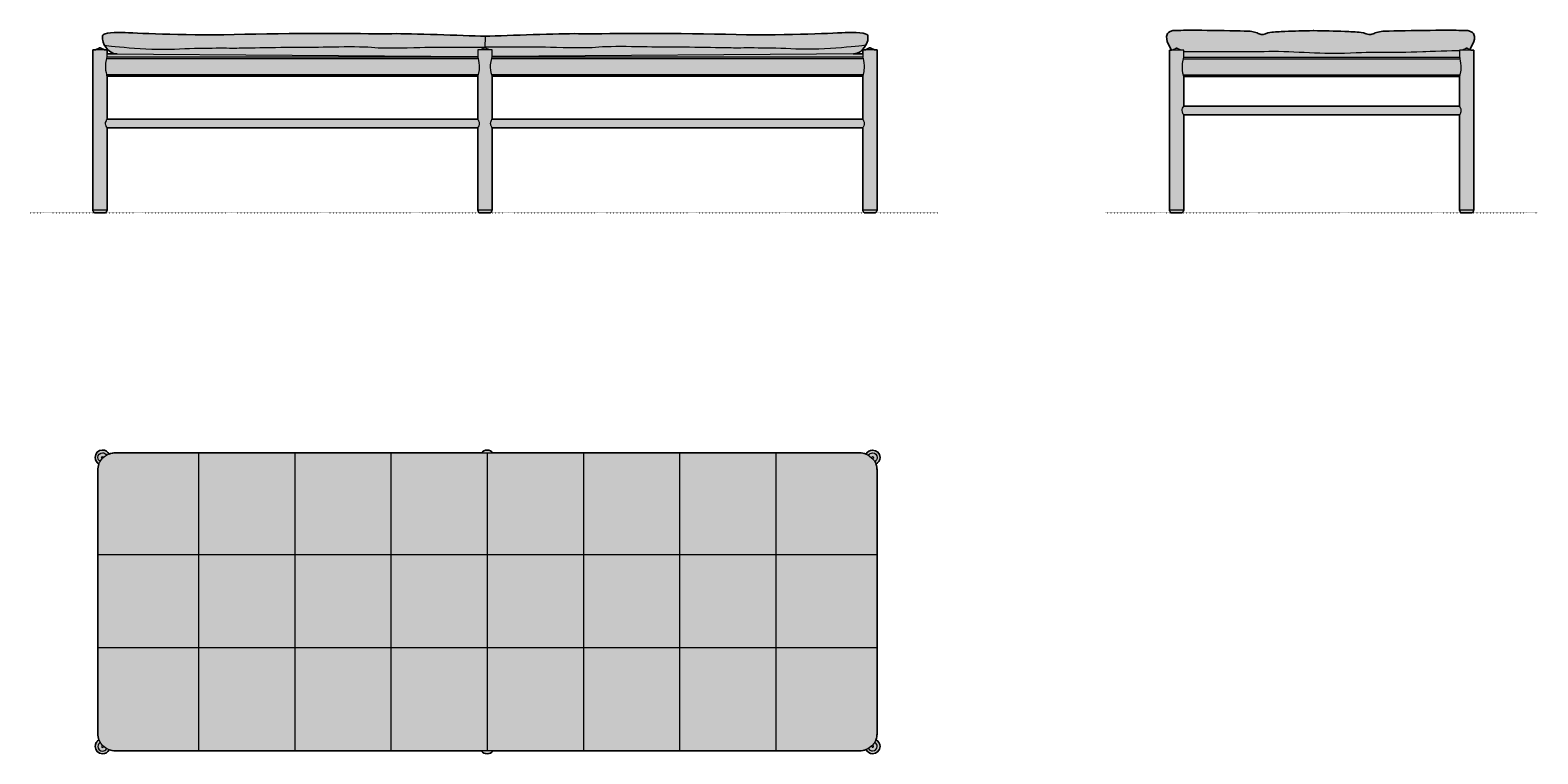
# Model space of a CAD drawing. Header units: millimetres. Extents: x 0 to 3485, y -1250 to 422.
import ezdxf

# ---------------------------------------------------------------- set-up
doc = ezdxf.new("R2010")
doc.units = ezdxf.units.MM
doc.linetypes.add('Dots', pattern=[1, 0, -1])
doc.layers.add('Blocks', color=7, linetype='Continuous')
doc.layers.add('Blocks$Fill', color=7, linetype='Continuous', true_color=0xffffff)
for name, color, linetype, lineweight, true_color in [('Blocks$Inner', 7, 'Continuous', 25, 0x007f00), ('Blocks$Outline', 7, 'Continuous', 35, 0xff3f3f), ('Groud', 7, 'Dots', 25, 0x243775)]:
    doc.layers.add(name, color=color, linetype=linetype, lineweight=lineweight, true_color=true_color)

# ---------------------------------------------------------------- blocks, each defined once
blk = doc.blocks.new('OW150 Daybed Side')
at = {"layer": 'Blocks$Fill', "extrusion": (0, 0, -1)}
h = blk.add_hatch(color=256, dxfattribs=at)
h.paths.add_polyline_path([(1896.7, 367.1), (1897.3, 367.1), (1897.8, 367.2), (1898.4, 367.2), (1898.9, 367.2), (1899.5, 367.3), (1900, 367.4), (1900.6, 367.4), (1901.1, 367.5), (1901.6, 367.6), (1902.1, 367.7), (1902.7, 367.8), (1903.2, 368), (1903.7, 368.1), (1904.2, 368.2), (1904.7, 368.4), (1905.1, 368.5), (1905.6, 368.7), (1906.1, 368.9), (1906.6, 369), (1907, 369.2), (1908, 369.6), (1908.9, 370), (1909.7, 370.5), (1910.6, 371), (1911.5, 371.5), (1912.3, 372), (1913.1, 372.5), (1913.9, 373.1), (1914.6, 373.7), (1915.4, 374.3), (1916.1, 374.9), (1916.8, 375.6), (1917.5, 376.2), (1918.2, 376.9), (1918.8, 377.6), (1919.4, 378.3), (1920, 379), (1920.6, 379.7), (1921.2, 380.5), (1921.8, 381.2), (1922.3, 381.9), (1922.8, 382.7), (1923.3, 383.4), (1923.8, 384.1), (1924.7, 385.6), (1925.6, 387.1), (1926.4, 388.6), (1927.1, 390), (1927.7, 391.4), (1928.3, 392.8), (1928.8, 394.1), (1929.2, 395.3), (1929.6, 396.5), (1929.9, 397.5), (1930.1, 398), (1930.2, 398.5), (1930.3, 398.9), (1930.4, 399.4), (1930.4, 399.7), (1930.5, 400.1), (1930.5, 400.4), (1930.5, 400.6), (1930.6, 400.7), (1930.6, 400.9), (1930.6, 401), (1930.6, 401.1), (1930.6, 401.2), (1930.6, 401.2), (1930.6, 401.2), (1930.6, 401.7), (1930.7, 403.1), (1930.8, 405.5), (1930.8, 408.7), (1930.8, 408.8), (1930.8, 408.9), (1930.8, 408.9), (1930.8, 409), (1930.8, 409), (1930.8, 409.1), (1930.7, 409.2), (1930.7, 409.2), (1930.7, 409.3), (1930.7, 409.3), (1930.7, 409.4), (1930.7, 409.5), (1930.7, 409.5), (1930.7, 409.6), (1930.6, 409.6), (1930.6, 409.7), (1930.6, 409.7), (1930.6, 409.8), (1930.6, 409.9), (1930.5, 409.9), (1930.5, 410), (1930.5, 410), (1930.4, 410.1), (1930.4, 410.2), (1930.4, 410.2), (1930.4, 410.3), (1930.3, 410.4), (1930.2, 410.5), (1930.1, 410.6), (1930.1, 410.7), (1930, 410.8), (1929.9, 411), (1929.8, 411.1), (1929.7, 411.2), (1929.6, 411.3), (1929.4, 411.4), (1929.3, 411.5), (1929.2, 411.6), (1929.1, 411.7), (1928.9, 411.8), (1928.8, 411.9), (1928.6, 412.1), (1928.5, 412.2), (1928.3, 412.3), (1928.1, 412.4), (1928, 412.5), (1927.8, 412.6), (1927.4, 412.8), (1927, 413), (1926.6, 413.2), (1926.1, 413.4), (1925.7, 413.6), (1925.2, 413.8), (1924.6, 414), (1924.1, 414.2), (1923.5, 414.3), (1922.9, 414.5), (1922.3, 414.7), (1920.9, 415), (1919.4, 415.3), (1917.8, 415.6), (1916.1, 415.9), (1914.3, 416.1), (1912.4, 416.3), (1910.3, 416.5), (1908.1, 416.7), (1903.3, 416.9), (1897.9, 417), (1892, 417), (1885.5, 416.9), (1878.4, 416.6), (1774.8, 412.5), (1695.1, 411.4), (1601.5, 412.5), (1261.7, 414), (1241.3, 413.9), (1046.2, 408.3), (851, 413.9), (830.6, 414), (490.7, 412.5), (397.2, 411.4), (317.5, 412.5), (213.9, 416.6), (206.8, 416.9), (200.3, 417), (194.3, 417), (189, 416.9), (184.2, 416.7), (182, 416.5), (179.9, 416.3), (178, 416.1), (176.1, 415.9), (174.4, 415.6), (172.8, 415.3), (171.4, 415), (170, 414.7), (169.4, 414.5), (168.8, 414.3), (168.2, 414.2), (167.6, 414), (167.1, 413.8), (166.6, 413.6), (166.1, 413.4), (165.7, 413.2), (165.3, 413), (164.9, 412.8), (164.5, 412.6), (164.3, 412.5), (164.1, 412.4), (164, 412.3), (163.8, 412.2), (163.6, 412.1), (163.5, 411.9), (163.4, 411.8), (163.2, 411.7), (163.1, 411.6), (163, 411.5), (162.8, 411.4), (162.7, 411.3), (162.6, 411.2), (162.5, 411.1), (162.4, 411), (162.3, 410.8), (162.2, 410.7), (162.1, 410.6), (162.1, 410.5), (162, 410.4), (161.9, 410.3), (161.9, 410.2), (161.9, 410.2), (161.8, 410.1), (161.8, 410), (161.8, 410), (161.7, 409.9), (161.7, 409.9), (161.7, 409.8), (161.7, 409.7), (161.7, 409.7), (161.6, 409.6), (161.6, 409.6), (161.6, 409.5), (161.6, 409.5), (161.6, 409.4), (161.6, 409.3), (161.6, 409.3), (161.5, 409.2), (161.5, 409.2), (161.5, 409.1), (161.5, 409), (161.5, 409), (161.5, 408.9), (161.5, 408.9), (161.5, 408.8), (161.5, 408.7), (161.5, 405.5), (161.6, 403.1), (161.7, 401.7), (161.7, 401.2), (161.7, 401.2), (161.7, 401.1), (161.7, 401), (161.7, 400.9), (161.7, 400.7), (161.7, 400.6), (161.7, 400.4), (161.8, 400.1), (161.8, 399.8), (161.9, 399.4), (162, 399), (162.1, 398.5), (162.2, 398), (162.3, 397.6), (162.6, 396.5), (163, 395.4), (163.5, 394.1), (164, 392.9), (164.5, 391.5), (165.2, 390.1), (165.9, 388.7), (166.6, 387.2), (167.5, 385.8), (168.4, 384.3), (168.8, 383.5), (169.3, 382.8), (169.9, 382.1), (170.4, 381.3), (170.9, 380.6), (171.5, 379.9), (172.1, 379.2), (172.7, 378.5), (173.3, 377.8), (174, 377.1), (174.6, 376.4), (175.3, 375.8), (176, 375.1), (176.7, 374.5), (177.5, 373.9), (178.2, 373.3), (179, 372.7), (179.8, 372.2), (180.6, 371.6), (181.4, 371.1), (182.3, 370.6), (183.1, 370.2), (184, 369.7), (184.9, 369.3), (185.4, 369.2), (185.9, 369), (186.3, 368.8), (186.8, 368.6), (187.3, 368.5), (187.8, 368.3), (188.3, 368.2), (188.8, 368), (189.3, 367.9), (189.8, 367.8), (190.3, 367.7), (190.8, 367.6), (191.3, 367.5), (191.9, 367.4), (192.4, 367.3), (192.9, 367.3), (193.5, 367.2), (194, 367.2), (194.6, 367.2), (195.1, 367.1), (173.5, 367.3), (173.5, 377), (168.1, 377), (167.4, 377), (159.3, 380.9), (158.5, 381.2), (158.2, 381.2), (155.3, 381.2), (155, 380.9), (146.5, 377), (146.1, 377), (140.4, 377), (140.4, 6.4), (140.4, 5.3), (140.8, 4.6), (141.1, 3.9), (141.8, 2.8), (142.2, 2.1), (142.9, 1.4), (144.3, 0), (169.9, 0), (170.6, 0.7), (171, 1.4), (171.7, 2.1), (172.4, 2.8), (172.8, 3.9), (173.1, 4.6), (173.5, 5.3), (173.5, 6.4), (173.5, 196.5), (1030.1, 196.5), (1030.1, 6.4), (1030.4, 5.3), (1030.8, 4.6), (1031.1, 3.9), (1031.5, 2.8), (1032.2, 2.1), (1032.5, 1.4), (1033.3, 0.7), (1034, 0), (1059.6, 0), (1061, 1.4), (1061.3, 2.1), (1062, 2.8), (1062.4, 3.9), (1062.7, 4.6), (1063.1, 5.3), (1063.5, 6.4), (1063.5, 196.5), (1920.1, 196.5), (1920.1, 6.4), (1920.1, 5.3), (1920.4, 4.6), (1920.8, 3.9), (1921.1, 2.8), (1921.8, 2.1), (1922.5, 1.4), (1922.9, 0.7), (1923.6, 0), (1949.2, 0), (1951.3, 2.1), (1951.7, 2.8), (1952.4, 3.9), (1952.7, 4.6), (1953.1, 5.3), (1953.1, 6.4), (1953.1, 377), (1947.4, 377), (1947.1, 377), (1938.5, 380.9), (1938.2, 381.2), (1937.5, 381.2), (1935, 381.2), (1934.3, 380.9), (1926.1, 377), (1925.4, 377), (1920.1, 377), (1920.1, 367.3)], flags=0)
h.paths.add_polyline_path([(1920.1, 315.9), (1920.1, 216.7), (1063.5, 216.7), (1063.5, 315.9)], flags=0)
h.paths.add_polyline_path([(1030.1, 315.9), (1030.1, 216.7), (173.5, 216.7), (173.5, 315.9)], flags=0)
at = {"layer": 'Blocks$Inner'}
for points in [[(-1046.2, 409.3), (-1046.8, 380.9)], [(-1953.1, 377), (-1953.1, 6.4)], [(-1920.1, 377), (-1920.8, 377), (-1921.5, 377), (-1922.5, 377), (-1924.3, 377), (-1925.7, 377), (-1927.9, 377), (-1930, 377), (-1932.5, 377), (-1934.6, 377), (-1937.1, 377), (-1939.6, 377), (-1942.1, 377), (-1944.2, 377), (-1946.4, 377), (-1948.1, 377), (-1949.5, 377), (-1951, 377), (-1952, 377), (-1952.7, 377), (-1953.1, 377)], [(-1947.1, 377), (-1947.4, 377)], [(-1938.5, 380.9), (-1947.1, 377)], [(-1926.1, 377), (-1926.8, 377), (-1927.5, 377), (-1928.9, 377), (-1930.4, 377), (-1931.8, 377), (-1933.6, 377), (-1935.7, 377), (-1937.5, 377), (-1939.2, 377), (-1941.4, 377), (-1942.8, 377), (-1944.2, 377), (-1945.3, 377), (-1946.4, 377), (-1946.7, 377), (-1947.1, 377)], [(-1934.3, 380.9), (-1935, 381.2), (-1935.3, 381.2), (-1936.1, 381.2), (-1936.4, 381.2), (-1937.1, 381.2), (-1937.5, 381.2), (-1938.2, 381.2), (-1938.5, 380.9)], [(-1934.3, 380.9), (-1934.6, 380.9), (-1935, 380.9), (-1935.7, 380.9), (-1936.4, 380.9), (-1937.5, 380.9), (-1938.2, 380.9), (-1938.5, 380.9)], [(-1926.1, 377), (-1934.3, 380.9)], [(-1925.4, 377), (-1925.7, 377), (-1926.1, 377)], [(-1921.5, 356.7), (-1922.9, 349.6), (-1923.6, 345.7), (-1924, 341.8), (-1924, 335.7), (-1923.6, 329.4), (-1922.5, 324.4), (-1921.5, 319.4)], [(-1920.1, 360.3), (-1920.4, 359.9), (-1920.8, 358.8), (-1921.5, 357.4), (-1921.5, 356.7)], [(-1921.5, 356.7), (-1061.7, 356.7)], [(-1920.1, 360.3), (-1920.1, 377)], [(-1920.1, 367.3), (-1064.5, 361.1)], [(-1920.1, 360.3), (-1063.5, 360.3)], [(-1063.5, 377), (-1063.5, 360.3)], [(-1030.1, 377), (-1030.4, 377), (-1031.1, 377), (-1031.8, 377), (-1033.3, 377), (-1034.7, 377), (-1036.5, 377), (-1038.6, 377), (-1040.7, 377), (-1043.2, 377), (-1045.7, 377), (-1047.8, 377), (-1050.3, 377), (-1052.8, 377), (-1054.9, 377), (-1057.1, 377), (-1058.8, 377), (-1060.3, 377), (-1061.7, 377), (-1062.4, 377), (-1063.1, 377), (-1063.5, 377)], [(-1061.7, 356.7), (-1062.4, 358.5), (-1062.7, 359.6), (-1063.1, 360.3), (-1063.5, 360.3)], [(-1061.7, 319.4), (-1060.3, 326.5), (-1059.6, 330.4), (-1059.2, 334.3), (-1059.2, 340.4), (-1059.9, 346.4), (-1060.6, 351.7), (-1061.7, 356.7)], [(-1057.1, 377), (-1057.8, 377)], [(-1048.9, 380.9), (-1057.1, 377)], [(-1036.5, 377), (-1036.8, 377), (-1037.5, 377), (-1038.6, 377), (-1039.7, 377), (-1041.4, 377), (-1042.9, 377), (-1045, 377), (-1046.8, 377), (-1048.5, 377), (-1050.7, 377), (-1052.1, 377), (-1053.9, 377), (-1054.9, 377), (-1056, 377), (-1056.7, 377), (-1057.1, 377)], [(-1044.6, 380.9), (-1045.3, 381.2), (-1045.7, 381.2), (-1046.1, 381.2), (-1046.8, 381.2), (-1047.5, 381.2), (-1047.8, 381.2), (-1048.5, 381.2), (-1048.9, 380.9)], [(-1044.6, 380.9), (-1045, 380.9), (-1045.3, 380.9), (-1046.1, 380.9), (-1046.8, 380.9), (-1047.5, 380.9), (-1048.2, 380.9), (-1048.5, 380.9), (-1048.9, 380.9)], [(-1036.5, 377), (-1044.6, 380.9)], [(-1035.8, 377), (-1036.5, 377)], [(-1031.8, 356.7), (-1033.3, 349.6), (-1034, 345.7), (-1034.3, 341.8), (-1034.3, 335.7), (-1033.6, 329.4), (-1032.9, 324.4), (-1031.8, 319.4)], [(-1030.1, 360.3), (-1030.4, 359.9), (-1031.1, 358.8), (-1031.5, 357.4), (-1031.8, 356.7)], [(-1031.8, 356.7), (-172, 356.7)], [(-1030.1, 360.3), (-1030.1, 377)], [(-1030.1, 360.3), (-173.5, 360.3)], [(-173.3, 367.3), (-1028.9, 361.1)], [(-173.5, 377), (-173.5, 360.3)], [(-140.4, 377), (-140.8, 377), (-141.5, 377), (-142.6, 377), (-144, 377), (-145.4, 377), (-147.2, 377), (-149.3, 377), (-151.8, 377), (-153.9, 377), (-156.4, 377), (-158.9, 377), (-161, 377), (-163.5, 377), (-165.6, 377), (-167.8, 377), (-169.2, 377), (-171, 377), (-172, 377), (-172.8, 377), (-173.5, 377)], [(-172, 356.7), (-172.4, 358.5), (-173.1, 359.6), (-173.5, 360.3)], [(-172, 319.4), (-170.6, 326.5), (-169.9, 330.4), (-169.6, 334.3), (-169.6, 340.4), (-169.9, 346.4), (-171, 351.7), (-172, 356.7)], [(-167.4, 377), (-167.8, 377), (-168.1, 377)], [(-159.3, 380.9), (-167.4, 377)], [(-146.5, 377), (-146.8, 377), (-147.2, 377), (-148.2, 377), (-149.3, 377), (-150.7, 377), (-152.1, 377), (-154.3, 377), (-156, 377), (-157.8, 377), (-160, 377), (-161.7, 377), (-163.2, 377), (-164.6, 377), (-166, 377), (-166.7, 377), (-167.4, 377)], [(-155, 380.9), (-155.3, 381.2), (-156, 381.2), (-156.4, 381.2), (-157.1, 381.2), (-157.5, 381.2), (-158.2, 381.2), (-158.5, 381.2), (-159.3, 380.9)], [(-155, 380.9), (-155.3, 380.9), (-156, 380.9), (-157.1, 380.9), (-157.8, 380.9), (-158.5, 380.9), (-158.9, 380.9), (-159.3, 380.9)], [(-146.5, 377), (-155, 380.9)], [(-146.1, 377), (-146.5, 377)], [(-140.4, 6.4), (-140.4, 377)], [(-1921.5, 319.4), (-1921.1, 317.6), (-1920.4, 316.6), (-1920.1, 315.9)], [(-1921.5, 319.4), (-1061.7, 319.4)], [(-1920.1, 216.7), (-1920.1, 315.9)], [(-1920.1, 315.9), (-1063.5, 315.9)], [(-1063.5, 315.9), (-1063.1, 316.2), (-1062.4, 317.3), (-1062, 318.7), (-1061.7, 319.4)], [(-1063.5, 315.9), (-1063.5, 216.7)], [(-1031.8, 319.4), (-172, 319.4)], [(-1031.8, 319.4), (-1031.1, 317.6), (-1030.8, 316.6), (-1030.4, 315.9), (-1030.1, 315.9)], [(-1030.1, 216.7), (-1030.1, 315.9)], [(-1030.1, 315.9), (-173.5, 315.9)], [(-173.5, 315.9), (-173.1, 316.2), (-172.8, 317.3), (-172, 318.7), (-172, 319.4)], [(-173.5, 315.9), (-173.5, 216.7)], [(-1920.1, 196.5), (-1920.1, 196.8), (-1920.8, 197.9), (-1921.8, 200), (-1922.2, 201.4), (-1922.9, 202.9), (-1923.3, 205.7), (-1923.3, 208.6), (-1922.5, 211), (-1921.5, 213.5), (-1921.1, 214.6), (-1920.4, 215.7), (-1920.1, 216.4), (-1920.1, 216.7)], [(-1063.5, 216.7), (-1920.1, 216.7)], [(-1063.5, 216.7), (-1063.1, 216), (-1062.4, 215), (-1061.3, 212.5), (-1060.6, 211), (-1060.3, 209.3), (-1059.9, 206.8), (-1060.3, 203.9), (-1061, 201.4), (-1062, 199), (-1062.4, 197.9), (-1063.1, 197.2), (-1063.1, 196.8), (-1063.5, 196.5)], [(-1030.1, 196.5), (-1030.4, 197.2), (-1031.1, 198.3), (-1032.2, 200.7), (-1032.9, 202.2), (-1033.3, 203.9), (-1033.6, 206.4), (-1033.3, 209.3), (-1032.5, 211.8), (-1031.5, 214.2), (-1031.1, 215.3), (-1030.4, 216), (-1030.4, 216.4), (-1030.1, 216.7)], [(-173.5, 216.7), (-1030.1, 216.7)], [(-173.5, 216.7), (-173.5, 216.4), (-172.8, 215), (-171.7, 212.8), (-171, 211.4), (-170.6, 209.6), (-170.3, 206.8), (-170.3, 203.9), (-171, 201.4), (-172, 199.3), (-172.8, 198.3), (-173.1, 197.2), (-173.5, 196.8), (-173.5, 196.5)], [(-1920.1, 196.5), (-1063.5, 196.5)], [(-1920.1, 6.4), (-1920.1, 196.5)], [(-1063.5, 196.5), (-1063.5, 6.4)], [(-1030.1, 196.5), (-173.5, 196.5)], [(-1030.1, 6.4), (-1030.1, 196.5)], [(-173.5, 196.5), (-173.5, 6.4)], [(-1953.1, 6.4), (-1953.1, 5.3), (-1952.7, 4.6), (-1952.4, 3.9), (-1951.7, 2.8), (-1951.3, 2.1), (-1950.6, 1.4), (-1949.9, 0.7), (-1949.2, 0)], [(-1920.1, 6.4), (-1920.8, 6.4), (-1921.5, 6.4), (-1922.5, 6.4), (-1924.3, 6.4), (-1925.7, 6.4), (-1927.9, 6.4), (-1930, 6.4), (-1932.5, 6.4), (-1934.6, 6.4), (-1937.1, 6.4), (-1939.6, 6.4), (-1942.1, 6.4), (-1944.2, 6.4), (-1946.4, 6.4), (-1948.1, 6.4), (-1949.5, 6.4), (-1951, 6.4), (-1952, 6.4), (-1952.7, 6.4), (-1953.1, 6.4)], [(-1923.6, 0), (-1924, 0), (-1924.3, 0), (-1925.4, 0), (-1926.5, 0), (-1928.2, 0), (-1929.7, 0), (-1931.8, 0), (-1933.9, 0), (-1936.1, 0), (-1938.2, 0), (-1940.3, 0), (-1942.4, 0), (-1944.2, 0), (-1945.6, 0), (-1947.1, 0), (-1948.1, 0), (-1948.8, 0), (-1949.2, 0)], [(-1923.6, 0), (-1922.9, 0.7), (-1922.5, 1.4), (-1921.8, 2.1), (-1921.1, 2.8), (-1920.8, 3.9), (-1920.4, 4.6), (-1920.1, 5.3), (-1920.1, 6.4)], [(-1063.5, 6.4), (-1063.1, 5.3), (-1062.7, 4.6), (-1062.4, 3.9), (-1062, 2.8), (-1061.3, 2.1), (-1061, 1.4), (-1060.3, 0.7), (-1059.6, 0)], [(-1030.1, 6.4), (-1030.4, 6.4), (-1031.1, 6.4), (-1031.8, 6.4), (-1033.3, 6.4), (-1034.7, 6.4), (-1036.5, 6.4), (-1038.6, 6.4), (-1040.7, 6.4), (-1043.2, 6.4), (-1045.7, 6.4), (-1047.8, 6.4), (-1050.3, 6.4), (-1052.8, 6.4), (-1054.9, 6.4), (-1057.1, 6.4), (-1058.8, 6.4), (-1060.3, 6.4), (-1061.7, 6.4), (-1062.4, 6.4), (-1063.1, 6.4), (-1063.5, 6.4)], [(-1034, 0), (-1034.3, 0), (-1035.4, 0), (-1036.5, 0), (-1037.9, 0), (-1039.7, 0), (-1041.4, 0), (-1043.6, 0), (-1045.7, 0), (-1047.8, 0), (-1050, 0), (-1052.1, 0), (-1053.9, 0), (-1055.6, 0), (-1057.1, 0), (-1058.1, 0), (-1059.2, 0), (-1059.6, 0)], [(-1034, 0), (-1033.3, 0.7), (-1032.5, 1.4), (-1032.2, 2.1), (-1031.5, 2.8), (-1031.1, 3.9), (-1030.8, 4.6), (-1030.4, 5.3), (-1030.1, 6.4)], [(-173.5, 6.4), (-173.5, 5.3), (-173.1, 4.6), (-172.8, 3.9), (-172.4, 2.8), (-171.7, 2.1), (-171, 1.4), (-170.6, 0.7), (-169.9, 0)], [(-140.4, 6.4), (-140.8, 6.4), (-141.5, 6.4), (-142.6, 6.4), (-144, 6.4), (-145.4, 6.4), (-147.2, 6.4), (-149.3, 6.4), (-151.8, 6.4), (-153.9, 6.4), (-156.4, 6.4), (-158.9, 6.4), (-161, 6.4), (-163.5, 6.4), (-165.6, 6.4), (-167.8, 6.4), (-169.2, 6.4), (-171, 6.4), (-172, 6.4), (-172.8, 6.4), (-173.5, 6.4)], [(-144.3, 0), (-144.7, 0), (-145.4, 0), (-146.5, 0), (-147.9, 0), (-149.3, 0), (-151.1, 0), (-153.2, 0), (-155.3, 0), (-157.5, 0), (-159.6, 0), (-161.7, 0), (-163.9, 0), (-165.3, 0), (-167.1, 0), (-168.1, 0), (-169.2, 0), (-169.6, 0), (-169.9, 0)], [(-144.3, 0), (-143.6, 0.7), (-142.9, 1.4), (-142.2, 2.1), (-141.8, 2.8), (-141.1, 3.9), (-140.8, 4.6), (-140.4, 5.3), (-140.4, 6.4)]]:
    blk.add_lwpolyline(points, dxfattribs=at)
for points in [[(-1896.4, 367.1), (-1920.9, 367.3), (-1930.8, 396.8), (-1930.6, 401.2), (-1930.6, 401.2), (-1930.8, 403.7), (-1930.8, 408.7), (-1930.7, 413.8), (-1918, 418.6), (-1878.4, 416.6), (-1838.7, 414.5), (-1734, 409.1), (-1601.5, 412.5), (-1469.1, 415.9), (-1308.2, 413.4), (-1261.7, 414), (-1215.1, 414.6), (-1102.2, 409.5), (-1046.2, 408.3)], [(-195.8, 367.1), (-171.4, 367.3), (-161.5, 396.8), (-161.7, 401.2), (-161.7, 401.2), (-161.5, 403.7), (-161.5, 408.7), (-161.5, 413.8), (-174.2, 418.6), (-213.9, 416.6), (-253.5, 414.5), (-358.2, 409.1), (-490.7, 412.5), (-623.2, 415.9), (-784, 413.4), (-830.6, 414), (-877.2, 414.6), (-990.2, 409.5), (-1046.2, 408.3)], [(-1925.6, 387.2), (-1925.6, 387.2), (-1829, 375.3), (-1764.4, 378.5), (-1699.8, 381.8), (-1644.4, 380.7), (-1620.2, 380.9), (-1595.9, 381.1), (-1487.7, 383.4), (-1468.9, 382.7), (-1450.1, 382), (-1349, 386.2), (-1309, 382.7), (-1268.9, 379.2), (-1213.3, 381.9), (-1185.6, 382.7), (-1157.9, 383.5), (-1063.9, 383), (-1046.8, 382.6)], [(-166.6, 387.2), (-166.6, 387.2), (-263.2, 375.3), (-327.8, 378.5), (-392.5, 381.8), (-447.9, 380.7), (-472.1, 380.9), (-496.3, 381.1), (-604.5, 383.4), (-623.4, 382.7), (-642.2, 382), (-743.3, 386.2), (-783.3, 382.7), (-823.3, 379.2), (-879, 381.9), (-906.7, 382.7), (-934.4, 383.5), (-1029.7, 383), (-1046.8, 382.6)]]:
    blk.add_open_spline(points, degree=3, knots=[0, 0, 0, 0, 1, 1, 1, 2, 2, 2, 3, 3, 3, 4, 4, 4, 5, 5, 5, 6, 6, 6, 6], dxfattribs=at)
at = {"layer": 'Blocks$Outline'}
for points in [[(-1953.1, 6.4), (-1953.1, 377)], [(-1953.1, 377), (-1952.7, 377), (-1952, 377), (-1951, 377), (-1949.5, 377), (-1948.1, 377), (-1947.4, 377)], [(-1947.4, 377), (-1947.1, 377)], [(-1947.1, 377), (-1938.5, 380.9)], [(-1938.5, 380.9), (-1938.2, 381.2), (-1937.5, 381.2), (-1937.1, 381.2), (-1936.4, 381.2), (-1936.1, 381.2), (-1935.3, 381.2), (-1935, 381.2), (-1934.3, 380.9)], [(-1934.3, 380.9), (-1926.1, 377)], [(-1926.1, 377), (-1925.7, 377), (-1925.4, 377)], [(-1925.4, 377), (-1924.3, 377), (-1922.5, 377), (-1921.5, 377), (-1920.8, 377), (-1920.1, 377)], [(-1920.1, 377), (-1920.1, 367.3)], [(-1920.1, 367.3), (-1896.7, 367.1)], [(-195.1, 367.1), (-173.5, 367.3)], [(-173.5, 367.3), (-173.5, 377)], [(-173.5, 377), (-172.8, 377), (-172, 377), (-171, 377), (-169.2, 377), (-168.1, 377)], [(-168.1, 377), (-167.8, 377), (-167.4, 377)], [(-167.4, 377), (-159.3, 380.9)], [(-159.3, 380.9), (-158.5, 381.2), (-158.2, 381.2), (-157.5, 381.2), (-157.1, 381.2), (-156.4, 381.2), (-156, 381.2), (-155.3, 381.2), (-155, 380.9)], [(-155, 380.9), (-146.5, 377)], [(-146.5, 377), (-146.1, 377)], [(-146.1, 377), (-145.4, 377), (-144, 377), (-142.6, 377), (-141.5, 377), (-140.8, 377), (-140.4, 377)], [(-140.4, 377), (-140.4, 6.4)], [(-1920.1, 315.9), (-1920.1, 216.7)], [(-1063.5, 315.9), (-1920.1, 315.9)], [(-1063.5, 216.7), (-1063.5, 315.9)], [(-1030.1, 315.9), (-1030.1, 216.7)], [(-173.5, 315.9), (-1030.1, 315.9)], [(-173.5, 216.7), (-173.5, 315.9)], [(-1920.1, 216.7), (-1063.5, 216.7)], [(-1030.1, 216.7), (-173.5, 216.7)], [(-1063.5, 196.5), (-1920.1, 196.5)], [(-1920.1, 196.5), (-1920.1, 6.4)], [(-1063.5, 6.4), (-1063.5, 196.5)], [(-173.5, 196.5), (-1030.1, 196.5)], [(-1030.1, 196.5), (-1030.1, 6.4)], [(-173.5, 6.4), (-173.5, 196.5)], [(-1949.2, 0), (-1949.9, 0.7), (-1950.6, 1.4), (-1951.3, 2.1), (-1951.7, 2.8), (-1952.4, 3.9), (-1952.7, 4.6), (-1953.1, 5.3), (-1953.1, 6.4)], [(-1920.1, 6.4), (-1920.1, 5.3), (-1920.4, 4.6), (-1920.8, 3.9), (-1921.1, 2.8), (-1921.8, 2.1), (-1922.5, 1.4), (-1922.9, 0.7), (-1923.6, 0)], [(-1059.6, 0), (-1060.3, 0.7), (-1061, 1.4), (-1061.3, 2.1), (-1062, 2.8), (-1062.4, 3.9), (-1062.7, 4.6), (-1063.1, 5.3), (-1063.5, 6.4)], [(-1030.1, 6.4), (-1030.4, 5.3), (-1030.8, 4.6), (-1031.1, 3.9), (-1031.5, 2.8), (-1032.2, 2.1), (-1032.5, 1.4), (-1033.3, 0.7), (-1034, 0)], [(-169.9, 0), (-170.6, 0.7), (-171, 1.4), (-171.7, 2.1), (-172.4, 2.8), (-172.8, 3.9), (-173.1, 4.6), (-173.5, 5.3), (-173.5, 6.4)], [(-140.4, 6.4), (-140.4, 5.3), (-140.8, 4.6), (-141.1, 3.9), (-141.8, 2.8), (-142.2, 2.1), (-142.9, 1.4), (-143.6, 0.7), (-144.3, 0)], [(-1923.6, 0), (-1924, 0), (-1924.3, 0), (-1925.4, 0), (-1926.5, 0), (-1928.2, 0), (-1929.7, 0), (-1931.8, 0), (-1933.9, 0), (-1936.1, 0), (-1938.2, 0), (-1940.3, 0), (-1942.4, 0), (-1944.2, 0), (-1945.6, 0), (-1947.1, 0), (-1948.1, 0), (-1948.8, 0), (-1949.2, 0)], [(-1034, 0), (-1034.3, 0), (-1035.4, 0), (-1036.5, 0), (-1037.9, 0), (-1039.7, 0), (-1041.4, 0), (-1043.6, 0), (-1045.7, 0), (-1047.8, 0), (-1050, 0), (-1052.1, 0), (-1053.9, 0), (-1055.6, 0), (-1057.1, 0), (-1058.1, 0), (-1059.2, 0), (-1059.6, 0)], [(-144.3, 0), (-144.7, 0), (-145.4, 0), (-146.5, 0), (-147.9, 0), (-149.3, 0), (-151.1, 0), (-153.2, 0), (-155.3, 0), (-157.5, 0), (-159.6, 0), (-161.7, 0), (-163.9, 0), (-165.3, 0), (-167.1, 0), (-168.1, 0), (-169.2, 0), (-169.6, 0), (-169.9, 0)]]:
    blk.add_lwpolyline(points, dxfattribs=at)
for points, knots in [([(-1896.7, 367.1), (-1921, 367.5), (-1930.8, 396.8), (-1930.6, 401.2), (-1930.6, 401.2), (-1930.8, 403.7), (-1930.8, 408.7), (-1930.7, 413.8), (-1918, 418.6), (-1878.4, 416.6), (-1838.7, 414.5), (-1734, 409.1), (-1601.5, 412.5), (-1469.1, 415.9), (-1308.2, 413.4), (-1261.7, 414), (-1215.1, 414.6), (-1102.2, 409.5), (-1046.2, 408.3)], [0.003906, 0.003906, 0.003906, 0.003906, 1, 1, 1, 2, 2, 2, 3, 3, 3, 4, 4, 4, 5, 5, 5, 6, 6, 6, 6]), ([(-1046.2, 408.3), (-990.2, 409.5), (-877.2, 414.6), (-830.6, 414), (-784, 413.4), (-623.2, 415.9), (-490.7, 412.5), (-358.2, 409.1), (-253.5, 414.5), (-213.9, 416.6), (-174.2, 418.6), (-161.5, 413.8), (-161.5, 408.7), (-161.5, 403.7), (-161.7, 401.2), (-161.7, 401.2), (-161.5, 396.8), (-171.2, 367.9), (-195.1, 367.1)], [-6, -6, -6, -6, -5, -5, -5, -4, -4, -4, -3, -3, -3, -2, -2, -2, -1, -1, -1, -0.009885, -0.009885, -0.009885, -0.009885])]:
    blk.add_open_spline(points, degree=3, knots=knots, dxfattribs=at)
blk = doc.blocks.new('OW150 Daybed End')
at = {"layer": 'Blocks$Fill'}
h = blk.add_hatch(color=256, dxfattribs=at)
h.paths.add_polyline_path([(-157.4, 377.8), (-148.5, 393.9), (-148.5, 393.9), (-148.5, 394.1), (-148.3, 394.5), (-148, 395.2), (-147.7, 396), (-147.4, 397.1), (-147.2, 397.7), (-147, 398.3), (-146.9, 399), (-146.7, 399.7), (-146.6, 400.4), (-146.4, 401.2), (-146.3, 402), (-146.2, 402.8), (-146.1, 403.6), (-146.1, 404.4), (-146, 404.9), (-146, 405.3), (-146, 405.7), (-146, 406.1), (-146.1, 406.6), (-146.1, 407), (-146.1, 407.4), (-146.2, 407.8), (-146.2, 408.3), (-146.3, 408.7), (-146.4, 409.1), (-146.4, 409.5), (-146.5, 410), (-146.7, 410.4), (-146.8, 410.8), (-146.9, 411.2), (-147.1, 411.6), (-147.2, 412), (-147.4, 412.4), (-147.5, 412.6), (-147.6, 412.8), (-147.7, 413), (-147.8, 413.2), (-147.9, 413.4), (-148, 413.6), (-148.1, 413.8), (-148.3, 414), (-148.4, 414.2), (-148.5, 414.4), (-148.6, 414.5), (-148.7, 414.6), (-148.8, 414.7), (-149, 414.8), (-149.1, 415), (-149.2, 415.1), (-149.5, 415.4), (-149.9, 415.7), (-150.2, 416), (-150.6, 416.3), (-151, 416.6), (-151.5, 416.9), (-152, 417.2), (-152.5, 417.5), (-153.1, 417.9), (-153.6, 418.2), (-154.2, 418.5), (-154.9, 418.8), (-155.5, 419.1), (-156.2, 419.4), (-156.9, 419.7), (-157.7, 419.9), (-158.5, 420.2), (-159.2, 420.4), (-160.1, 420.6), (-160.9, 420.9), (-161.8, 421), (-162.7, 421.2), (-163.6, 421.3), (-164.6, 421.5), (-165.5, 421.6), (-166.5, 421.6), (-167.5, 421.6), (-168.6, 421.6), (-169.6, 421.6), (-172.8, 421.5), (-176, 421.5), (-191.9, 422.1), (-195.1, 422.1), (-332.6, 420.4), (-352.1, 419.8), (-358.5, 419.5), (-360.7, 419.3), (-361.5, 419.2), (-361.9, 419.1), (-362.1, 419.1), (-365.7, 418.4), (-367.4, 418.1), (-369.1, 417.7), (-370.8, 417.2), (-372.5, 416.7), (-373.4, 416.5), (-374.2, 416.2), (-375.1, 415.9), (-375.9, 415.6), (-377.2, 415.1), (-378.5, 414.7), (-386.1, 412.2), (-386.2, 412.2), (-386.3, 412.2), (-386.5, 412.1), (-386.6, 412.1), (-386.7, 412.1), (-386.8, 412), (-387, 412), (-387.1, 412), (-387.3, 412), (-387.4, 412), (-387.5, 412), (-387.7, 411.9), (-388, 411.9), (-388.3, 411.9), (-388.6, 411.9), (-388.9, 411.9), (-389.2, 412), (-389.6, 412), (-389.9, 412), (-390.3, 412.1), (-391, 412.2), (-391.7, 412.3), (-392.4, 412.5), (-393.2, 412.7), (-394, 412.9), (-395.5, 413.4), (-403.3, 415.9), (-404.8, 416.4), (-405.4, 416.6), (-406.1, 416.7), (-406.7, 416.9), (-407, 416.9), (-407.3, 417), (-407.6, 417), (-407.9, 417), (-408.2, 417.1), (-408.4, 417.1), (-427.3, 418.3), (-436.7, 418.8), (-446.2, 419.2), (-518.1, 421), (-518.1, 421), (-519.4, 421), (-584.8, 419.2), (-593.4, 418.8), (-619.2, 417.1), (-619.5, 417.1), (-619.7, 417), (-620, 417), (-620.2, 417), (-620.5, 416.9), (-620.8, 416.9), (-621.3, 416.7), (-621.9, 416.6), (-622.6, 416.4), (-623.9, 415.9), (-631, 413.4), (-632.4, 412.9), (-633.1, 412.7), (-633.8, 412.5), (-634.5, 412.3), (-635.1, 412.2), (-635.4, 412.1), (-635.8, 412.1), (-636.1, 412), (-636.4, 412), (-636.7, 412), (-637, 411.9), (-637.3, 411.9), (-637.6, 411.9), (-637.8, 411.9), (-638, 411.9), (-638.1, 411.9), (-638.2, 412), (-638.4, 412), (-638.5, 412), (-638.6, 412), (-638.8, 412), (-638.9, 412), (-639, 412.1), (-639.1, 412.1), (-639.2, 412.1), (-639.4, 412.2), (-639.5, 412.2), (-639.6, 412.2), (-641.9, 413.1), (-646.5, 414.7), (-647.7, 415.1), (-648.9, 415.6), (-649.6, 415.9), (-650.4, 416.2), (-651.1, 416.5), (-651.9, 416.7), (-653.5, 417.2), (-655, 417.7), (-656.6, 418.1), (-658.2, 418.4), (-661.4, 419.1), (-661.6, 419.1), (-661.9, 419.2), (-662.7, 419.3), (-664.7, 419.5), (-670.5, 419.8), (-738.1, 421.4), (-813.6, 422.1), (-816.4, 422.1), (-830.9, 421.5), (-833.8, 421.5), (-835.3, 421.6), (-836.7, 421.6), (-837.7, 421.6), (-838.6, 421.6), (-839.5, 421.6), (-840.4, 421.6), (-841.3, 421.5), (-842.2, 421.3), (-843, 421.2), (-843.9, 421), (-844.6, 420.9), (-845.4, 420.6), (-846.2, 420.4), (-846.9, 420.2), (-847.6, 419.9), (-848.3, 419.7), (-848.9, 419.4), (-849.6, 419.1), (-850.2, 418.8), (-850.7, 418.5), (-851.3, 418.2), (-851.8, 417.9), (-852.3, 417.5), (-852.8, 417.2), (-853.2, 416.9), (-853.6, 416.6), (-854, 416.3), (-854.4, 416), (-854.7, 415.7), (-855, 415.4), (-855.3, 415.1), (-855.4, 415), (-855.5, 414.8), (-855.6, 414.7), (-855.8, 414.6), (-855.8, 414.5), (-855.9, 414.4), (-856.1, 414.2), (-856.2, 414), (-856.3, 413.8), (-856.4, 413.6), (-856.6, 413.2), (-856.8, 412.8), (-857, 412.4), (-857.1, 412), (-857.3, 411.6), (-857.4, 411.2), (-857.5, 410.8), (-857.6, 410.4), (-857.7, 410), (-857.8, 409.5), (-857.9, 409.1), (-858, 408.7), (-858, 408.3), (-858.1, 407.8), (-858.1, 407.4), (-858.2, 407), (-858.2, 406.6), (-858.2, 406.1), (-858.2, 405.7), (-858.2, 405.3), (-858.2, 404.4), (-858.1, 403.6), (-858.1, 402.8), (-858, 402), (-857.9, 401.2), (-857.7, 400.4), (-857.6, 399.7), (-857.4, 399), (-857.3, 398.3), (-857, 397.1), (-856.7, 396), (-856.4, 395.2), (-856.1, 394.5), (-856, 394), (-855.9, 393.9), (-855.9, 393.9), (-846.8, 376.2), (-851.5, 376.2), (-851.5, 6.4), (-851.5, 5.3), (-851.1, 4.6), (-850.7, 3.9), (-850, 2.8), (-849.7, 2.1), (-849, 1.4), (-848.6, 0.7), (-847.9, 0), (-822, 0), (-821.3, 0.7), (-821, 1.4), (-820.3, 2.1), (-819.9, 2.8), (-819.2, 3.9), (-818.8, 4.6), (-818.5, 5.3), (-818.5, 6.4), (-818.5, 226.2), (-181.3, 226.2), (-181.3, 6.4), (-181, 5.3), (-180.6, 4.6), (-180.3, 3.9), (-179.9, 2.8), (-179.2, 2.1), (-178.8, 1.4), (-178.1, 0.7), (-177.4, 0), (-151.9, 0), (-149.8, 2.1), (-149.4, 2.8), (-149.1, 3.9), (-148.7, 4.6), (-148.4, 5.3), (-148, 6.4), (-148, 376.2), (-153.7, 376.2), (-154, 376.2)], flags=0)
h.paths.add_polyline_path([(-181.3, 315.2), (-181.3, 246.4), (-818.5, 246.4), (-818.5, 315.2)], flags=0)
at = {"layer": 'Blocks$Inner'}
for points in [[(-851.5, 376.2), (-851.5, 6.4)], [(-818.5, 376.2), (-819.2, 376.2), (-820.3, 376.2), (-821.3, 376.2), (-823.1, 376.2), (-824.9, 376.2), (-827, 376.2), (-829.1, 376.2), (-831.2, 376.2), (-833.7, 376.2), (-836.2, 376.2), (-838.7, 376.2), (-840.8, 376.2), (-842.9, 376.2), (-845.1, 376.2), (-846.8, 376.2), (-848.6, 376.2), (-849.7, 376.2), (-850.7, 376.2), (-851.1, 376.2), (-851.5, 376.2)], [(-845.4, 376.2), (-845.8, 376.2)], [(-836.9, 380.1), (-845.4, 376.2)], [(-824.5, 376.2), (-824.9, 376.2), (-825.6, 376.2), (-826.6, 376.2), (-828, 376.2), (-829.5, 376.2), (-831.2, 376.2), (-833, 376.2), (-834.8, 376.2), (-836.9, 376.2), (-838.7, 376.2), (-840.5, 376.2), (-841.9, 376.2), (-843.3, 376.2), (-844.4, 376.2), (-845.1, 376.2), (-845.4, 376.2)], [(-833, 380.1), (-833.4, 380.4), (-833.7, 380.4), (-834.4, 380.4), (-834.8, 380.4), (-835.5, 380.4), (-836.2, 380.4), (-836.6, 380.4), (-836.9, 380.1)], [(-833, 380.1), (-833.4, 380.1), (-834.1, 380.1), (-834.8, 380.1), (-835.9, 380.1), (-836.6, 380.1), (-836.9, 380.1)], [(-824.5, 376.2), (-833, 380.1)], [(-823.8, 376.2), (-824.2, 376.2), (-824.5, 376.2)], [(-819.9, 356), (-821.3, 348.9), (-822, 345), (-822.4, 341.1), (-822.4, 335.1), (-822, 328.7), (-821, 323.7), (-819.9, 318.8)], [(-818.5, 359.5), (-818.8, 359.2), (-819.2, 358.1), (-819.9, 356.7), (-819.9, 356)], [(-819.9, 356), (-179.6, 356)], [(-818.5, 359.5), (-818.5, 376.2)], [(-818.5, 359.5), (-181, 359.5)], [(-181.3, 376.2), (-181.3, 359.5)], [(-148, 376.2), (-148.4, 376.2), (-149.1, 376.2), (-149.8, 376.2), (-151.2, 376.2), (-152.6, 376.2), (-154.4, 376.2), (-156.5, 376.2), (-158.6, 376.2), (-161.1, 376.2), (-163.2, 376.2), (-165.7, 376.2), (-168.2, 376.2), (-170.3, 376.2), (-172.8, 376.2), (-174.6, 376.2), (-176.4, 376.2), (-178.1, 376.2), (-179.2, 376.2), (-180.3, 376.2), (-181, 376.2), (-181.3, 376.2)], [(-179.6, 356), (-179.9, 357.8), (-180.6, 358.8), (-181, 359.5)], [(-179.6, 318.8), (-178.1, 325.8), (-177.4, 329.7), (-177.1, 333.6), (-177.1, 339.7), (-177.8, 345.7), (-178.5, 351), (-179.6, 356)], [(-174.9, 376.2), (-175.3, 376.2), (-175.7, 376.2)], [(-166.8, 380.1), (-174.9, 376.2)], [(-154, 376.2), (-154.4, 376.2), (-155.1, 376.2), (-156.1, 376.2), (-157.6, 376.2), (-159, 376.2), (-160.8, 376.2), (-162.5, 376.2), (-164.7, 376.2), (-166.4, 376.2), (-168.2, 376.2), (-170, 376.2), (-171.8, 376.2), (-172.8, 376.2), (-173.9, 376.2), (-174.6, 376.2), (-174.9, 376.2)], [(-162.5, 380.1), (-162.9, 380.4), (-163.6, 380.4), (-164, 380.4), (-164.7, 380.4), (-165, 380.4), (-165.7, 380.4), (-166.1, 380.4), (-166.8, 380.1)], [(-162.5, 380.1), (-163.2, 380.1), (-164, 380.1), (-164.7, 380.1), (-165.4, 380.1), (-166.1, 380.1), (-166.4, 380.1), (-166.8, 380.1)], [(-154, 376.2), (-162.5, 380.1)], [(-153.7, 376.2), (-154, 376.2)], [(-148, 6.4), (-148, 376.2)], [(-819.9, 318.8), (-819.5, 317), (-818.8, 315.9), (-818.5, 315.2)], [(-819.9, 318.8), (-179.6, 318.8)], [(-818.5, 246.4), (-818.5, 315.2)], [(-818.5, 315.2), (-181, 315.2)], [(-181.3, 315.2), (-181.3, 246.4)], [(-181, 315.2), (-180.6, 315.6), (-180.3, 316.6), (-179.9, 318), (-179.6, 318.8)], [(-818.5, 226.2), (-818.8, 226.9), (-819.5, 228), (-820.6, 230.5), (-821, 231.9), (-821.3, 233.7), (-821.7, 236.1), (-821.7, 239), (-821, 241.5), (-819.9, 243.9), (-819.2, 245), (-818.8, 245.7), (-818.5, 246.1), (-818.5, 246.4)], [(-181.3, 246.4), (-818.5, 246.4)], [(-181.3, 246.4), (-181, 246.1), (-180.3, 245), (-179.2, 242.9), (-178.8, 241.5), (-178.1, 239.7), (-177.8, 236.9), (-177.8, 236.5)], [(-818.5, 6.4), (-818.5, 226.2)], [(-818.5, 226.2), (-181.3, 226.2)], [(-181.3, 226.2), (-181.3, 6.4)], [(-177.8, 236.5), (-178.1, 233.3), (-178.8, 230.8), (-179.9, 228.3), (-180.6, 227.6), (-181, 226.9), (-181, 226.2)], [(-851.5, 6.4), (-851.5, 5.3), (-851.1, 4.6), (-850.7, 3.9), (-850, 2.8), (-849.7, 2.1), (-849, 1.4), (-848.6, 0.7), (-847.9, 0)], [(-818.5, 6.4), (-819.2, 6.4), (-820.3, 6.4), (-821.3, 6.4), (-823.1, 6.4), (-824.9, 6.4), (-827, 6.4), (-829.1, 6.4), (-831.2, 6.4), (-833.7, 6.4), (-836.2, 6.4), (-838.7, 6.4), (-840.8, 6.4), (-842.9, 6.4), (-845.1, 6.4), (-846.8, 6.4), (-848.6, 6.4), (-849.7, 6.4), (-850.7, 6.4), (-851.1, 6.4), (-851.5, 6.4)], [(-822, 0), (-822.4, 0), (-822.7, 0), (-823.4, 0), (-824.5, 0), (-826.3, 0), (-827.7, 0), (-829.8, 0), (-831.6, 0), (-833.7, 0), (-836.2, 0), (-838.3, 0), (-840.1, 0), (-842.2, 0), (-843.7, 0), (-845.1, 0), (-846.5, 0), (-847.2, 0), (-847.6, 0), (-847.9, 0)], [(-822, 0), (-821.3, 0.7), (-821, 1.4), (-820.3, 2.1), (-819.9, 2.8), (-819.2, 3.9), (-818.8, 4.6), (-818.5, 5.3), (-818.5, 6.4)], [(-181.3, 6.4), (-181, 5.3), (-180.6, 4.6), (-180.3, 3.9), (-179.9, 2.8), (-179.2, 2.1), (-178.8, 1.4), (-178.1, 0.7), (-177.4, 0)], [(-148, 6.4), (-148.4, 6.4), (-149.1, 6.4), (-149.8, 6.4), (-151.2, 6.4), (-152.6, 6.4), (-154.4, 6.4), (-156.5, 6.4), (-158.6, 6.4), (-161.1, 6.4), (-163.2, 6.4), (-165.7, 6.4), (-168.2, 6.4), (-170.3, 6.4), (-172.8, 6.4), (-174.6, 6.4), (-176.4, 6.4), (-178.1, 6.4), (-179.2, 6.4), (-180.3, 6.4), (-181, 6.4), (-181.3, 6.4)], [(-151.9, 0), (-152.3, 0), (-153.3, 0), (-154.4, 0), (-155.8, 0), (-157.6, 0), (-159.3, 0), (-161.5, 0), (-163.6, 0), (-165.7, 0), (-167.8, 0), (-170, 0), (-171.8, 0), (-173.5, 0), (-174.9, 0), (-176, 0), (-176.7, 0), (-177.4, 0)], [(-151.9, 0), (-151.2, 0.7), (-150.5, 1.4), (-149.8, 2.1), (-149.4, 2.8), (-149.1, 3.9), (-148.7, 4.6), (-148.4, 5.3), (-148, 6.4)]]:
    blk.add_lwpolyline(points, dxfattribs=at)
for points in [[(-855.9, 414.4), (-854.1, 416.8), (-847.1, 422.1), (-836.7, 421.6)], [(-836.7, 421.6), (-829, 421.2), (-821.3, 422.1), (-813.6, 422.1)], [(-813.6, 422.1), (-804.9, 422.1), (-671.6, 421.1), (-661.4, 419.1)], [(-661.4, 419.1), (-657.1, 418.2), (-652.9, 417.3), (-648.9, 415.6)], [(-619.2, 417.1), (-607.7, 417.8), (-596.4, 418.8), (-584.8, 419.2)], [(-584.8, 419.2), (-563, 419.8), (-541.2, 420.7), (-519.4, 421)], [(-519.4, 421), (-519.4, 421), (-518.1, 421), (-518.1, 421)], [(-518.1, 421), (-494.1, 420.7), (-470.2, 419.8), (-446.2, 419.2)], [(-446.2, 419.2), (-433.5, 418.8), (-421.1, 417.8), (-408.4, 417.1)], [(-375.9, 415.6), (-371.5, 417.3), (-366.9, 418.2), (-362.1, 419.1)], [(-362.1, 419.1), (-350.9, 421.1), (-204.5, 422.1), (-195.1, 422.1)], [(-195.1, 422.1), (-186.6, 422.1), (-178.1, 421.2), (-169.6, 421.6)], [(-169.6, 421.6), (-158.2, 422.1), (-150.5, 416.8), (-148.5, 414.4)], [(-648.9, 415.6), (-645.7, 414.2), (-642.7, 413.4), (-639.6, 412.2)], [(-639.6, 412.2), (-634.9, 410.5), (-624.2, 416.8), (-619.2, 417.1)], [(-408.4, 417.1), (-402.9, 416.8), (-391.2, 410.5), (-386.1, 412.2)], [(-386.1, 412.2), (-382.7, 413.4), (-379.3, 414.2), (-375.9, 415.6)]]:
    blk.add_open_spline(points, degree=3, dxfattribs=at)
for points, knots in [([(-846.8, 376.2), (-846.8, 376.2), (-855.9, 393.9), (-855.9, 393.9), (-855.9, 393.9), (-861, 406.5), (-855.9, 414.4)], [0, 0, 0, 0, 1, 1, 1, 2, 2, 2, 2]), ([(-148.5, 414.4), (-142.9, 406.5), (-148.5, 393.9), (-148.5, 393.9), (-148.5, 393.9), (-157.4, 377.8), (-157.4, 377.8)], [19, 19, 19, 19, 20, 20, 20, 21, 21, 21, 21]), ([(-818.5, 373.1), (-792.5, 373.1), (-746.3, 372.9), (-720.3, 372.9), (-691.2, 372.9), (-661.7, 371.9), (-632.6, 373.1), (-575.1, 375.5), (-504.7, 366.5), (-447.1, 369.3), (-368.4, 373.2), (-344.5, 369.2), (-265.9, 372.9), (-252.2, 373.5), (-195.1, 374.9), (-181.6, 375.5)], [0, 0, 0, 0, 1, 1, 1, 2, 2, 2, 3, 3, 3, 4, 4, 4, 5, 5, 5, 5])]:
    blk.add_open_spline(points, degree=3, knots=knots, dxfattribs=at)
at = {"layer": 'Blocks$Outline'}
for points in [[(-846.8, 376.2), (-848.6, 376.2), (-849.7, 376.2), (-850.7, 376.2), (-851.1, 376.2), (-851.5, 376.2)], [(-851.5, 376.2), (-851.5, 6.4)], [(-154, 376.2), (-157.4, 377.8)], [(-153.7, 376.2), (-154, 376.2)], [(-148, 376.2), (-148.4, 376.2), (-149.1, 376.2), (-149.8, 376.2), (-151.2, 376.2), (-152.6, 376.2), (-153.7, 376.2)], [(-148, 6.4), (-148, 376.2)], [(-818.5, 246.4), (-818.5, 315.2)], [(-818.5, 315.2), (-181.3, 315.2)], [(-181.3, 315.2), (-181.3, 246.4)], [(-181.3, 246.4), (-818.5, 246.4)], [(-818.5, 6.4), (-818.5, 226.2)], [(-818.5, 226.2), (-181.3, 226.2)], [(-181.3, 226.2), (-181.3, 6.4)], [(-851.5, 6.4), (-851.5, 5.3), (-851.1, 4.6), (-850.7, 3.9), (-850, 2.8), (-849.7, 2.1), (-849, 1.4), (-848.6, 0.7), (-847.9, 0)], [(-847.9, 0), (-847.6, 0), (-847.2, 0), (-846.5, 0), (-845.1, 0), (-843.7, 0), (-842.2, 0), (-840.1, 0), (-838.3, 0), (-836.2, 0), (-833.7, 0), (-831.6, 0), (-829.8, 0), (-827.7, 0), (-826.3, 0), (-824.5, 0), (-823.4, 0), (-822.7, 0), (-822.4, 0), (-822, 0)], [(-822, 0), (-821.3, 0.7), (-821, 1.4), (-820.3, 2.1), (-819.9, 2.8), (-819.2, 3.9), (-818.8, 4.6), (-818.5, 5.3), (-818.5, 6.4)], [(-181.3, 6.4), (-181, 5.3), (-180.6, 4.6), (-180.3, 3.9), (-179.9, 2.8), (-179.2, 2.1), (-178.8, 1.4), (-178.1, 0.7), (-177.4, 0)], [(-177.4, 0), (-176.7, 0), (-176, 0), (-174.9, 0), (-173.5, 0), (-171.8, 0), (-170, 0), (-167.8, 0), (-165.7, 0), (-163.6, 0), (-161.5, 0), (-159.3, 0), (-157.6, 0), (-155.8, 0), (-154.4, 0), (-153.3, 0), (-152.3, 0), (-151.9, 0)], [(-151.9, 0), (-151.2, 0.7), (-150.5, 1.4), (-149.8, 2.1), (-149.4, 2.8), (-149.1, 3.9), (-148.7, 4.6), (-148.4, 5.3), (-148, 6.4)]]:
    blk.add_lwpolyline(points, dxfattribs=at)
blk.add_open_spline([(-157.4, 377.8), (-157.4, 377.8), (-148.5, 393.9), (-148.5, 393.9), (-148.5, 393.9), (-142.9, 406.5), (-148.5, 414.4), (-150.5, 416.8), (-158.2, 422.1), (-169.6, 421.6), (-178.1, 421.2), (-186.6, 422.1), (-195.1, 422.1), (-204.5, 422.1), (-350.9, 421.1), (-362.1, 419.1), (-366.9, 418.2), (-371.5, 417.3), (-375.9, 415.6), (-379.3, 414.2), (-382.7, 413.4), (-386.1, 412.2), (-391.2, 410.5), (-402.9, 416.8), (-408.4, 417.1), (-421.1, 417.8), (-433.5, 418.8), (-446.2, 419.2), (-470.2, 419.8), (-494.1, 420.7), (-518.1, 421), (-518.1, 421), (-519.4, 421), (-519.4, 421), (-541.2, 420.7), (-563, 419.8), (-584.8, 419.2), (-596.4, 418.8), (-607.7, 417.8), (-619.2, 417.1), (-624.2, 416.8), (-634.9, 410.5), (-639.6, 412.2), (-642.7, 413.4), (-645.7, 414.2), (-648.9, 415.6), (-652.9, 417.3), (-657.1, 418.2), (-661.4, 419.1), (-671.6, 421.1), (-804.9, 422.1), (-813.6, 422.1), (-821.3, 422.1), (-829, 421.2), (-836.7, 421.6), (-847.1, 422.1), (-854.1, 416.8), (-855.9, 414.4), (-861, 406.5), (-855.9, 393.9), (-855.9, 393.9), (-855.9, 393.9), (-846.8, 376.2), (-846.8, 376.2)], degree=3, knots=[-21, -21, -21, -21, -20, -20, -20, -19, -19, -19, -18, -18, -18, -17, -17, -17, -16, -16, -16, -15, -15, -15, -14, -14, -14, -13, -13, -13, -12, -12, -12, -11, -11, -11, -10, -10, -10, -9, -9, -9, -8, -8, -8, -7, -7, -7, -6, -6, -6, -5, -5, -5, -4, -4, -4, -3, -3, -3, -2, -2, -2, -1, -1, -1, 0, 0, 0, 0], dxfattribs=at)
blk = doc.blocks.new('OW150 Daybed Top')
at = {"layer": 'Blocks$Fill', "extrusion": (0, 0, -1)}
blk.add_hatch(color=256, dxfattribs=at).paths.add_polyline_path([(2.8, -318.6), (2.2, -318.9), (1.7, -319.2), (1.2, -319.5), (0.7, -319.9), (0.2, -320.2), (-0.3, -320.6), (-0.8, -321), (-1.2, -321.4), (-1.7, -321.8), (-2.1, -322.2), (-2.5, -322.6), (-2.9, -323.1), (-3.3, -323.5), (-3.6, -324), (-4, -324.5), (-4.3, -325), (-4.6, -325.5), (-4.9, -326), (-5, -326.2), (-5.1, -326.5), (-5.3, -326.7), (-5.4, -327), (-5.5, -327.3), (-5.6, -327.5), (-5.7, -327.8), (-5.8, -328.1), (-5.9, -328.4), (-6, -328.6), (-6.1, -328.9), (-6.2, -329.2), (-6.3, -329.5), (-6.4, -329.8), (-6.4, -330.1), (-6.5, -330.4), (-6.6, -330.6), (-6.6, -330.9), (-6.7, -331.2), (-6.7, -331.5), (-6.8, -331.8), (-6.8, -332.1), (-6.8, -332.4), (-6.9, -332.7), (-6.9, -333), (-6.9, -333.3), (-6.9, -333.7), (-6.9, -334), (-6.9, -334.4), (-6.9, -334.8), (-6.8, -335.3), (-6.8, -335.7), (-6.8, -336.1), (-6.7, -336.6), (-6.6, -337), (-6.5, -337.4), (-6.5, -337.8), (-6.4, -338.2), (-6.2, -338.6), (-6.1, -339), (-6, -339.4), (-5.9, -339.8), (-5.7, -340.2), (-5.6, -340.6), (-5.4, -341), (-5.2, -341.4), (-5, -341.7), (-4.8, -342.1), (-4.6, -342.5), (-4.4, -342.8), (-4.2, -343.2), (-4, -343.5), (-3.7, -343.8), (-3.5, -344.2), (-3.3, -344.5), (-3, -344.8), (-2.7, -345.1), (-2.5, -345.4), (-2.2, -345.7), (-1.9, -346), (-1.6, -346.3), (-1.3, -346.6), (-1, -346.9), (-0.7, -347.1), (-0.4, -347.4), (0, -347.6), (0.3, -347.9), (0.6, -348.1), (1, -348.3), (1.3, -348.6), (1.7, -348.8), (2, -349), (2.4, -349.2), (2.8, -349.3), (3.1, -349.5), (3.5, -349.7), (3.9, -349.8), (4.3, -350), (4.7, -350.1), (5.1, -350.3), (5.5, -350.4), (5.9, -350.5), (6.3, -350.6), (6.7, -350.7), (7.1, -350.8), (7.6, -350.8), (8, -350.9), (8.4, -350.9), (8.8, -351), (9.3, -351), (9.7, -351), (10.2, -351), (10.5, -351), (10.8, -351), (11.1, -351), (11.4, -351), (11.7, -350.9), (12, -350.9), (12.3, -350.9), (12.6, -350.8), (12.9, -350.8), (13.2, -350.7), (13.5, -350.7), (13.8, -350.6), (14.1, -350.6), (14.4, -350.5), (14.7, -350.4), (15, -350.3), (15.3, -350.2), (15.6, -350.1), (15.8, -350), (16.1, -349.9), (16.4, -349.8), (16.7, -349.7), (17, -349.6), (17.2, -349.5), (17.8, -349.2), (18.3, -349), (18.8, -348.7), (19.3, -348.4), (19.8, -348.1), (20.3, -347.7), (20.7, -347.4), (21.2, -347), (21.6, -346.6), (22, -346.2), (22.5, -345.8), (22.8, -345.4), (23.2, -344.9), (23.6, -344.5), (24, -344), (24.3, -343.5), (24.6, -343), (24.9, -342.5), (25.2, -342), (25.5, -341.5), (26.4, -341.8), (27.3, -342.2), (28.2, -342.5), (29.1, -342.8), (30, -343), (31, -343.3), (31.9, -343.5), (32.9, -343.7), (33.8, -343.9), (34.8, -344), (35.8, -344.1), (36.8, -344.2), (37.7, -344.3), (38.7, -344.4), (39.8, -344.4), (40.8, -344.4), (40.8, -344.4), (887.6, -344.4), (887.9, -344.8), (888.2, -345.2), (888.6, -345.5), (888.9, -345.9), (889.2, -346.2), (889.6, -346.6), (889.9, -346.9), (890.3, -347.2), (890.7, -347.5), (891.1, -347.8), (891.4, -348.1), (891.8, -348.3), (892.2, -348.6), (892.7, -348.9), (893.1, -349.1), (893.5, -349.3), (893.9, -349.5), (894.4, -349.7), (894.8, -349.9), (895.3, -350.1), (895.8, -350.2), (896.2, -350.4), (896.7, -350.5), (897.2, -350.7), (897.7, -350.8), (898.2, -350.9), (898.6, -350.9), (899.1, -351), (899.7, -351.1), (900.2, -351.1), (900.7, -351.1), (901.2, -351.1), (901.7, -351.1), (902.2, -351.1), (902.7, -351.1), (903.2, -351), (903.7, -350.9), (904.2, -350.9), (904.7, -350.8), (905.2, -350.7), (905.7, -350.5), (906.1, -350.4), (906.6, -350.2), (907.1, -350.1), (907.5, -349.9), (908, -349.7), (908.4, -349.5), (908.9, -349.3), (909.3, -349.1), (909.7, -348.9), (910.1, -348.6), (910.5, -348.3), (910.9, -348.1), (911.3, -347.8), (911.7, -347.5), (912.1, -347.2), (912.4, -346.9), (912.8, -346.6), (913.1, -346.2), (913.5, -345.9), (913.8, -345.5), (914.1, -345.2), (914.4, -344.8), (914.7, -344.4), (1760.5, -344.4), (1761.5, -344.4), (1762.4, -344.4), (1763.4, -344.3), (1764.3, -344.3), (1765.3, -344.2), (1766.2, -344.1), (1767.1, -343.9), (1768, -343.8), (1768.9, -343.6), (1769.8, -343.4), (1770.7, -343.2), (1771.6, -342.9), (1772.5, -342.7), (1773.3, -342.4), (1774.2, -342.1), (1775, -341.8), (1775.3, -342.3), (1775.6, -342.8), (1775.9, -343.3), (1776.2, -343.8), (1776.6, -344.3), (1776.9, -344.7), (1777.3, -345.2), (1777.7, -345.6), (1778.1, -346), (1778.5, -346.4), (1778.9, -346.8), (1779.4, -347.2), (1779.8, -347.6), (1780.3, -347.9), (1780.8, -348.2), (1781.2, -348.6), (1781.7, -348.9), (1782.2, -349.1), (1782.8, -349.4), (1783.3, -349.6), (1783.8, -349.9), (1784.4, -350.1), (1784.9, -350.3), (1785.2, -350.4), (1785.5, -350.5), (1785.8, -350.5), (1786.1, -350.6), (1786.3, -350.7), (1786.6, -350.7), (1786.9, -350.8), (1787.2, -350.9), (1787.5, -350.9), (1787.8, -351), (1788.1, -351), (1788.4, -351), (1788.7, -351.1), (1789, -351.1), (1789.3, -351.1), (1789.6, -351.1), (1789.9, -351.1), (1790.2, -351.1), (1790.7, -351.1), (1791.1, -351.1), (1791.6, -351.1), (1792, -351), (1792.4, -351), (1792.8, -350.9), (1793.3, -350.9), (1793.7, -350.8), (1794.1, -350.7), (1794.5, -350.6), (1794.9, -350.5), (1795.3, -350.4), (1795.7, -350.2), (1796.1, -350.1), (1796.5, -349.9), (1796.9, -349.8), (1797.3, -349.6), (1797.6, -349.4), (1798, -349.3), (1798.4, -349.1), (1798.7, -348.9), (1799.1, -348.7), (1799.4, -348.4), (1799.8, -348.2), (1800.1, -348), (1800.4, -347.7), (1800.8, -347.5), (1801.1, -347.2), (1801.4, -347), (1801.7, -346.7), (1802, -346.4), (1802.3, -346.1), (1802.6, -345.8), (1802.9, -345.5), (1803.1, -345.2), (1803.4, -344.9), (1803.7, -344.6), (1803.9, -344.3), (1804.1, -343.9), (1804.4, -343.6), (1804.6, -343.3), (1804.8, -342.9), (1805, -342.6), (1805.2, -342.2), (1805.4, -341.8), (1805.6, -341.5), (1805.8, -341.1), (1806, -340.7), (1806.1, -340.3), (1806.3, -339.9), (1806.4, -339.5), (1806.5, -339.1), (1806.6, -338.7), (1806.8, -338.3), (1806.9, -337.9), (1806.9, -337.5), (1807, -337.1), (1807.1, -336.7), (1807.2, -336.2), (1807.2, -335.8), (1807.2, -335.4), (1807.3, -335), (1807.3, -334.5), (1807.3, -334.1), (1807.3, -333.5), (1807.3, -332.9), (1807.2, -332.3), (1807.1, -331.7), (1807, -331.1), (1806.9, -330.5), (1806.8, -330), (1806.6, -329.4), (1806.5, -328.8), (1806.3, -328.3), (1806.1, -327.8), (1805.9, -327.2), (1805.6, -326.7), (1805.4, -326.2), (1805.1, -325.7), (1804.8, -325.2), (1804.5, -324.7), (1804.2, -324.3), (1803.9, -323.8), (1803.5, -323.4), (1803.2, -322.9), (1802.8, -322.5), (1802.4, -322.1), (1802, -321.7), (1801.6, -321.3), (1801.2, -321), (1800.7, -320.6), (1800.3, -320.3), (1799.8, -320), (1799.3, -319.6), (1798.8, -319.3), (1798.3, -319.1), (1798.7, -318.2), (1799, -317.3), (1799.3, -316.4), (1799.6, -315.5), (1799.9, -314.6), (1800.1, -313.6), (1800.3, -312.7), (1800.5, -311.7), (1800.7, -310.8), (1800.9, -309.8), (1801, -308.9), (1801.1, -307.9), (1801.2, -306.9), (1801.2, -305.9), (1801.3, -304.9), (1801.3, -303.9), (1801.3, -303.9), (1801.3, 303.9), (1801.3, 304.8), (1801.2, 305.8), (1801.2, 306.8), (1801.1, 307.8), (1801, 308.8), (1800.9, 309.7), (1800.7, 310.7), (1800.5, 311.6), (1800.4, 312.6), (1800.1, 313.5), (1799.9, 314.4), (1799.6, 315.4), (1799.4, 316.3), (1799.1, 317.2), (1798.7, 318), (1798.4, 318.9), (1798.4, 318.9), (1798.9, 319.2), (1799.4, 319.5), (1799.8, 319.8), (1800.3, 320.1), (1800.7, 320.5), (1801.2, 320.8), (1801.6, 321.2), (1802, 321.6), (1802.4, 322), (1802.8, 322.4), (1803.2, 322.8), (1803.5, 323.2), (1803.9, 323.7), (1804.2, 324.1), (1804.5, 324.6), (1804.8, 325.1), (1805.1, 325.6), (1805.4, 326.1), (1805.6, 326.6), (1805.9, 327.1), (1806.1, 327.6), (1806.3, 328.1), (1806.5, 328.7), (1806.6, 329.2), (1806.8, 329.8), (1806.9, 330.4), (1807, 330.9), (1807.1, 331.5), (1807.2, 332.1), (1807.3, 332.7), (1807.3, 333.3), (1807.3, 333.9), (1807.3, 334.3), (1807.3, 334.8), (1807.2, 335.2), (1807.2, 335.6), (1807.2, 336.1), (1807.1, 336.5), (1807, 336.9), (1806.9, 337.3), (1806.9, 337.8), (1806.8, 338.2), (1806.6, 338.6), (1806.5, 339), (1806.4, 339.4), (1806.3, 339.8), (1806.1, 340.2), (1806, 340.5), (1805.8, 340.9), (1805.6, 341.3), (1805.4, 341.7), (1805.2, 342), (1805, 342.4), (1804.8, 342.8), (1804.6, 343.1), (1804.4, 343.4), (1804.1, 343.8), (1803.9, 344.1), (1803.7, 344.4), (1803.4, 344.8), (1803.1, 345.1), (1802.9, 345.4), (1802.6, 345.7), (1802.3, 346), (1802, 346.3), (1801.7, 346.5), (1801.4, 346.8), (1801.1, 347.1), (1800.8, 347.3), (1800.4, 347.6), (1800.1, 347.8), (1799.8, 348), (1799.4, 348.3), (1799.1, 348.5), (1798.7, 348.7), (1798.4, 348.9), (1798, 349.1), (1797.6, 349.3), (1797.3, 349.5), (1796.9, 349.6), (1796.5, 349.8), (1796.1, 349.9), (1795.7, 350.1), (1795.3, 350.2), (1794.9, 350.3), (1794.5, 350.4), (1794.1, 350.5), (1793.7, 350.6), (1793.3, 350.7), (1792.8, 350.8), (1792.4, 350.8), (1792, 350.9), (1791.6, 350.9), (1791.1, 350.9), (1790.7, 351), (1790.2, 351), (1789.9, 351), (1789.6, 350.9), (1789.3, 350.9), (1789, 350.9), (1788.7, 350.9), (1788.4, 350.9), (1788.1, 350.8), (1787.8, 350.8), (1787.5, 350.7), (1787.2, 350.7), (1786.9, 350.6), (1786.6, 350.6), (1786.3, 350.5), (1786.1, 350.4), (1785.5, 350.3), (1784.9, 350.1), (1784.4, 349.9), (1783.8, 349.7), (1783.3, 349.5), (1782.8, 349.2), (1782.2, 349), (1781.7, 348.7), (1781.2, 348.4), (1780.8, 348.1), (1780.3, 347.8), (1779.8, 347.4), (1779.4, 347.1), (1778.9, 346.7), (1778.5, 346.3), (1778.1, 345.9), (1777.7, 345.5), (1777.3, 345.1), (1777, 344.6), (1776.6, 344.2), (1776.3, 343.7), (1775.9, 343.2), (1775.6, 342.7), (1775.3, 342.2), (1775.1, 341.7), (1774.2, 342), (1773.4, 342.3), (1772.5, 342.6), (1771.6, 342.9), (1770.7, 343.1), (1769.8, 343.3), (1768.9, 343.5), (1768, 343.7), (1767.1, 343.9), (1766.2, 344), (1765.3, 344.1), (1764.3, 344.2), (1763.4, 344.3), (1762.4, 344.3), (1761.5, 344.4), (1760.5, 344.4), (1760.5, 344.4), (914.6, 344.4), (914.3, 344.8), (914, 345.1), (913.7, 345.5), (913.4, 345.8), (913.1, 346.1), (912.7, 346.5), (912.4, 346.8), (912, 347.1), (911.6, 347.4), (911.2, 347.7), (910.9, 348), (910.5, 348.2), (910, 348.5), (909.6, 348.7), (909.2, 349), (908.8, 349.2), (908.4, 349.4), (907.9, 349.6), (907.5, 349.8), (907, 349.9), (906.6, 350.1), (906.1, 350.2), (905.6, 350.4), (905.2, 350.5), (904.7, 350.6), (904.2, 350.7), (903.7, 350.8), (903.2, 350.8), (902.7, 350.9), (902.2, 350.9), (901.7, 351), (901.2, 351), (900.7, 351), (900.2, 350.9), (899.7, 350.9), (899.2, 350.8), (898.7, 350.8), (898.2, 350.7), (897.7, 350.6), (897.2, 350.5), (896.7, 350.4), (896.3, 350.2), (895.8, 350.1), (895.3, 349.9), (894.9, 349.8), (894.4, 349.6), (894, 349.4), (893.6, 349.2), (893.2, 349), (892.7, 348.7), (892.3, 348.5), (891.9, 348.2), (891.5, 348), (891.1, 347.7), (890.8, 347.4), (890.4, 347.1), (890, 346.8), (889.7, 346.5), (889.3, 346.1), (889, 345.8), (888.7, 345.5), (888.3, 345.1), (888, 344.8), (887.7, 344.4), (40.8, 344.4), (40.8, 344.4), (39.8, 344.4), (38.7, 344.3), (37.7, 344.3), (36.7, 344.2), (35.8, 344.1), (34.8, 343.9), (33.8, 343.8), (32.8, 343.6), (31.9, 343.4), (30.9, 343.2), (30, 342.9), (29.1, 342.7), (28.1, 342.4), (27.2, 342.1), (26.3, 341.8), (25.4, 341.4), (25.1, 341.9), (24.9, 342.4), (24.6, 342.9), (24.2, 343.4), (23.9, 343.9), (23.5, 344.4), (23.2, 344.8), (22.8, 345.2), (22.4, 345.7), (22, 346.1), (21.6, 346.5), (21.1, 346.9), (20.7, 347.2), (20.2, 347.6), (19.7, 347.9), (19.2, 348.2), (18.7, 348.5), (18.2, 348.8), (17.7, 349.1), (17.2, 349.3), (16.6, 349.6), (16.1, 349.8), (15.8, 349.9), (15.5, 350), (15.3, 350.1), (15, 350.2), (14.7, 350.2), (14.4, 350.3), (14.1, 350.4), (13.8, 350.5), (13.5, 350.5), (13.2, 350.6), (12.9, 350.6), (12.6, 350.7), (12.3, 350.7), (12, 350.8), (11.7, 350.8), (11.4, 350.8), (11.1, 350.8), (10.8, 350.8), (10.5, 350.8), (10.2, 350.8), (9.7, 350.8), (9.3, 350.8), (8.8, 350.8), (8.4, 350.8), (8, 350.7), (7.6, 350.7), (7.1, 350.6), (6.7, 350.5), (6.3, 350.4), (5.9, 350.3), (5.5, 350.2), (5.1, 350.1), (4.7, 350), (4.3, 349.8), (3.9, 349.7), (3.5, 349.5), (3.1, 349.3), (2.8, 349.2), (2.4, 349), (2, 348.8), (1.7, 348.6), (1.3, 348.4), (1, 348.2), (0.6, 347.9), (0.3, 347.7), (0, 347.5), (-0.4, 347.2), (-0.7, 347), (-1, 346.7), (-1.3, 346.4), (-1.6, 346.1), (-1.9, 345.9), (-2.2, 345.6), (-2.5, 345.3), (-2.7, 345), (-3, 344.6), (-3.3, 344.3), (-3.5, 344), (-3.7, 343.7), (-4, 343.3), (-4.2, 343), (-4.4, 342.6), (-4.6, 342.3), (-4.8, 341.9), (-5, 341.6), (-5.2, 341.2), (-5.4, 340.8), (-5.6, 340.4), (-5.7, 340), (-5.9, 339.7), (-6, 339.3), (-6.1, 338.9), (-6.2, 338.5), (-6.4, 338.1), (-6.5, 337.6), (-6.5, 337.2), (-6.6, 336.8), (-6.7, 336.4), (-6.8, 336), (-6.8, 335.5), (-6.8, 335.1), (-6.9, 334.7), (-6.9, 334.2), (-6.9, 333.8), (-6.9, 333.5), (-6.9, 333.2), (-6.9, 332.9), (-6.9, 332.6), (-6.8, 332.3), (-6.8, 332), (-6.8, 331.7), (-6.7, 331.4), (-6.7, 331.1), (-6.6, 330.8), (-6.6, 330.5), (-6.5, 330.2), (-6.4, 329.9), (-6.4, 329.6), (-6.3, 329.3), (-6.2, 329), (-6.1, 328.8), (-6, 328.5), (-5.9, 328.2), (-5.8, 327.9), (-5.7, 327.7), (-5.6, 327.4), (-5.5, 327.1), (-5.4, 326.8), (-5.3, 326.6), (-5.1, 326.3), (-5, 326.1), (-4.9, 325.8), (-4.7, 325.5), (-4.6, 325.3), (-4.4, 325), (-4.3, 324.8), (-4.1, 324.6), (-4, 324.3), (-3.8, 324.1), (-3.6, 323.8), (-3.4, 323.6), (-3.3, 323.4), (-3.1, 323.2), (-2.9, 322.9), (-2.7, 322.7), (-2.5, 322.5), (-2.1, 322.1), (-1.7, 321.7), (-1.2, 321.3), (-0.8, 320.9), (-0.3, 320.5), (0.2, 320.2), (0.7, 319.8), (1.2, 319.5), (1.7, 319.2), (2.2, 318.9), (2.8, 318.6), (2.5, 317.8), (2.2, 316.9), (1.9, 316), (1.6, 315.1), (1.3, 314.2), (1.1, 313.3), (0.9, 312.4), (0.7, 311.5), (0.6, 310.5), (0.4, 309.6), (0.3, 308.7), (0.2, 307.7), (0.1, 306.8), (0, 305.8), (0, 304.8), (0, 303.9), (0, 303.8), (0, -303.9), (0, -304.9), (0, -305.8), (0.1, -306.8), (0.2, -307.8), (0.3, -308.7), (0.4, -309.6), (0.5, -310.6), (0.7, -311.5), (0.9, -312.4), (1.1, -313.3), (1.3, -314.2), (1.6, -315.1), (1.9, -316), (2.1, -316.9), (2.4, -317.8)], flags=0)
at = {"layer": 'Blocks$Inner'}
for points in [[(-1568.3, 344.4), (-1568.3, -343.4)], [(-1345.9, 344.4), (-1345.9, -343.4)], [(-1123.6, 344.4), (-1123.6, -343.4)], [(-901.2, 344.4), (-901.2, -343.4)], [(-678.8, 344.4), (-678.8, -343.4)], [(-456.4, 344.4), (-456.4, -343.4)], [(-234.1, 344.4), (-234.1, -343.4)], [(-1.3, 108.4), (-1801.3, 108.4)], [(-1.3, -106.1), (-1801.3, -106.1)]]:
    blk.add_lwpolyline(points, dxfattribs=at)
for points in [[(-1807.3, 333.9), (-1807.3, 343.3), (-1799.7, 351), (-1790.2, 351)], [(-1790.2, 351), (-1783.6, 351), (-1777.9, 347.2), (-1775.1, 341.7)], [(-25.5, 341.2), (-22.8, 346.9), (-16.9, 350.8), (-10.2, 350.8)], [(-10.2, 350.8), (-0.7, 350.8), (6.9, 343.2), (6.9, 333.8)], [(-1797.6, 318.5), (-1803.3, 321.3), (-1807.3, 327.1), (-1807.3, 333.9)], [(-1798.4, 318.9), (-1797.6, 320.9), (-1796.6, 322.9), (-1795.5, 324.7)], [(-1795.5, 324.7), (-1791.9, 330.6), (-1786.9, 335.5), (-1781, 338.9)], [(6.9, 333.8), (6.9, 327.2), (3.1, 321.5), (-2.8, 318.6)], [(-1797.6, -318.7), (-1803.3, -321.4), (-1807.3, -327.3), (-1807.3, -334.1)], [(-1807.3, -334.1), (-1807.3, -343.5), (-1799.7, -351.1), (-1790.2, -351.1)], [(-1790.2, -351.1), (-1783.6, -351.1), (-1777.9, -347.4), (-1775, -341.8)], [(-25.5, -341.3), (-22.8, -347.1), (-16.9, -351), (-10.2, -351)], [(-10.2, -351), (-0.7, -351), (6.9, -343.4), (6.9, -334)], [(6.9, -334), (6.9, -327.4), (3.1, -321.6), (-2.8, -318.6)]]:
    blk.add_open_spline(points, degree=3, dxfattribs=at)
for points, knots in [([(-914.9, 344), (-911.8, 348.2), (-906.8, 351), (-901.2, 351), (-895.5, 351), (-890.4, 348.2), (-887.4, 343.9)], [0, 0, 0, 0, 1, 1, 1, 2, 2, 2, 2]), ([(-1781, 338.9), (-1774.9, 342.4), (-1768, 344.4), (-1760.5, 344.4), (-1760.5, 344.4), (-40.8, 344.4), (-40.8, 344.4), (-18.3, 344.4), (0, 326.2), (0, 303.9), (0, 303.9), (0, -303.9), (0, -303.9), (0, -326.3), (-18.3, -344.4), (-40.8, -344.4), (-40.8, -344.4), (-1760.5, -344.4), (-1760.5, -344.4), (-1783, -344.4), (-1801.3, -326.3), (-1801.3, -303.9), (-1801.3, -303.9), (-1801.3, 303.9), (-1801.3, 303.9), (-1801.3, 309.2), (-1800.3, 314.3), (-1798.4, 318.9)], [0, 0, 0, 0, 1, 1, 1, 2, 2, 2, 3, 3, 3, 4, 4, 4, 5, 5, 5, 6, 6, 6, 7, 7, 7, 8, 8, 8, 9, 9, 9, 9]), ([(-1794.9, 324.4), (-1798.4, 326.1), (-1800.8, 329.7), (-1800.8, 333.9), (-1800.8, 339.7), (-1796.1, 344.5), (-1790.2, 344.5), (-1786.4, 344.5), (-1783.1, 342.5), (-1781.2, 339.4)], [0, 0, 0, 0, 1, 1, 1, 2, 2, 2, 3, 3, 3, 3]), ([(-1790.2, 331.7), (-1791.4, 331.7), (-1792.4, 332.7), (-1792.4, 333.9), (-1792.4, 335.1), (-1791.4, 336.1), (-1790.2, 336.1), (-1789.2, 336.1), (-1788.3, 335.3), (-1788.1, 334.4)], [0, 0, 0, 0, 1, 1, 1, 2, 2, 2, 3, 3, 3, 3]), ([(-19.7, 338.4), (-17.9, 342), (-14.3, 344.4), (-10.2, 344.4), (-4.3, 344.4), (0.4, 339.6), (0.4, 333.8), (0.4, 330), (-1.6, 326.7), (-4.6, 324.8)], [0, 0, 0, 0, 1, 1, 1, 2, 2, 2, 3, 3, 3, 3]), ([(-12.3, 333.8), (-12.3, 335), (-11.4, 336), (-10.2, 336), (-9, 336), (-8, 335), (-8, 333.8), (-8, 332.8), (-8.7, 331.9), (-9.7, 331.7)], [0, 0, 0, 0, 1, 1, 1, 2, 2, 2, 3, 3, 3, 3]), ([(-1794.9, -324.6), (-1798.4, -326.3), (-1800.8, -329.9), (-1800.8, -334.1), (-1800.8, -339.9), (-1796.1, -344.7), (-1790.2, -344.7), (-1786.4, -344.7), (-1783.1, -342.6), (-1781.2, -339.6)], [0, 0, 0, 0, 1, 1, 1, 2, 2, 2, 3, 3, 3, 3]), ([(-1790.2, -331.9), (-1791.4, -331.9), (-1792.4, -332.9), (-1792.4, -334.1), (-1792.4, -335.3), (-1791.4, -336.2), (-1790.2, -336.2), (-1789.2, -336.2), (-1788.3, -335.5), (-1788.1, -334.5)], [0, 0, 0, 0, 1, 1, 1, 2, 2, 2, 3, 3, 3, 3]), ([(-914.9, -344.2), (-911.8, -348.4), (-906.8, -351.1), (-901.2, -351.1), (-895.5, -351.1), (-890.4, -348.3), (-887.4, -344)], [0, 0, 0, 0, 1, 1, 1, 2, 2, 2, 2]), ([(-19.7, -338.6), (-17.9, -342.1), (-14.3, -344.5), (-10.2, -344.5), (-4.3, -344.5), (0.4, -339.8), (0.4, -334), (0.4, -330.2), (-1.6, -326.8), (-4.6, -325)], [0, 0, 0, 0, 1, 1, 1, 2, 2, 2, 3, 3, 3, 3]), ([(-12.3, -334), (-12.3, -335.2), (-11.4, -336.1), (-10.2, -336.1), (-9, -336.1), (-8, -335.2), (-8, -334), (-8, -332.9), (-8.7, -332.1), (-9.7, -331.9)], [0, 0, 0, 0, 1, 1, 1, 2, 2, 2, 3, 3, 3, 3])]:
    blk.add_open_spline(points, degree=3, knots=knots, dxfattribs=at)
at = {"layer": 'Blocks$Outline'}
for points, knots in [([(-1798.4, 318.9), (-1803.7, 321.8), (-1807.3, 327.4), (-1807.3, 333.9), (-1807.3, 343.3), (-1799.7, 351), (-1790.2, 351), (-1783.6, 351), (-1777.9, 347.2), (-1775.1, 341.7)], [0.045933, 0.045933, 0.045933, 0.045933, 1, 1, 1, 2, 2, 2, 3, 3, 3, 3]), ([(-914.6, 344.4), (-911.5, 348.4), (-906.7, 351), (-901.2, 351), (-895.7, 351), (-890.8, 348.4), (-887.7, 344.4)], [0.031272, 0.031272, 0.031272, 0.031272, 1, 1, 1, 1.960063, 1.960063, 1.960063, 1.960063]), ([(-25.4, 341.4), (-22.6, 347), (-16.8, 350.8), (-10.2, 350.8), (-0.7, 350.8), (6.9, 343.2), (6.9, 333.8), (6.9, 327.2), (3.1, 321.5), (-2.8, 318.6)], [0.01427, 0.01427, 0.01427, 0.01427, 1, 1, 1, 2, 2, 2, 3, 3, 3, 3]), ([(-1798.3, -319.1), (-1800.3, -314.4), (-1801.3, -309.3), (-1801.3, -303.9), (-1801.3, -303.9), (-1801.3, 303.9), (-1801.3, 303.9), (-1801.3, 309.2), (-1800.3, 314.3), (-1798.4, 318.9)], [6.760526, 6.760526, 6.760526, 6.760526, 7, 7, 7, 8, 8, 8, 9, 9, 9, 9]), ([(-1775.1, 341.7), (-1770.6, 343.4), (-1765.7, 344.4), (-1760.5, 344.4), (-1760.5, 344.4), (-1646.2, 344.4), (-1366.2, 344.4), (-1135.2, 344.4), (-985, 344.4), (-914.6, 344.4)], [0.311406, 0.311406, 0.311406, 0.311406, 1, 1, 1, 1.207981, 1.319552, 1.412702, 1.494575, 1.494575, 1.494575, 1.494575]), ([(-887.7, 344.4), (-817.3, 344.4), (-667.2, 344.4), (-436.3, 344.4), (-155.6, 344.4), (-40.8, 344.4), (-40.8, 344.4), (-35.3, 344.4), (-30.2, 343.3), (-25.4, 341.4)], [1.5050079, 1.5050079, 1.5050079, 1.5050079, 1.5868668, 1.6799678, 1.7913853, 2, 2, 2, 2.2411162, 2.2411162, 2.2411162, 2.2411162]), ([(-2.8, 318.6), (-1, 314), (0, 309.1), (0, 303.9), (0, 303.9), (0, -303.9), (0, -303.9), (0, -309.1), (-1, -314.1), (-2.8, -318.6)], [2.767044, 2.767044, 2.767044, 2.767044, 3, 3, 3, 4, 4, 4, 4.232013, 4.232013, 4.232013, 4.232013]), ([(-1775, -341.8), (-1777.9, -347.4), (-1783.6, -351.1), (-1790.2, -351.1), (-1799.7, -351.1), (-1807.3, -343.5), (-1807.3, -334.1), (-1807.3, -327.6), (-1803.7, -322), (-1798.3, -319.1)], [-3, -3, -3, -3, -2, -2, -2, -1, -1, -1, -0.043698, -0.043698, -0.043698, -0.043698]), ([(-914.7, -344.4), (-1339.9, -344.4), (-1760.5, -344.4), (-1760.5, -344.4), (-1765.6, -344.4), (-1770.5, -343.5), (-1775, -341.8)], [5.5054593, 5.5054593, 5.5054593, 5.5054593, 6, 6, 6, 6.2269541, 6.2269541, 6.2269541, 6.2269541]), ([(-887.6, -344.4), (-890.8, -348.5), (-895.7, -351.1), (-901.2, -351.1), (-906.7, -351.1), (-911.6, -348.5), (-914.7, -344.4)], [-1.96894, -1.96894, -1.96894, -1.96894, -1, -1, -1, -0.022084, -0.022084, -0.022084, -0.022084]), ([(-25.5, -341.5), (-30.2, -343.4), (-35.4, -344.4), (-40.8, -344.4), (-40.8, -344.4), (-462.1, -344.4), (-887.6, -344.4)], [4.7596618, 4.7596618, 4.7596618, 4.7596618, 5, 5, 5, 5.4949588, 5.4949588, 5.4949588, 5.4949588]), ([(-2.8, -318.6), (3.1, -321.6), (6.9, -327.4), (6.9, -334), (6.9, -343.4), (-0.7, -351), (-10.2, -351), (-16.9, -351), (-22.7, -347.1), (-25.5, -341.5)], [-3, -3, -3, -3, -2, -2, -2, -1, -1, -1, -0.008844, -0.008844, -0.008844, -0.008844])]:
    blk.add_open_spline(points, degree=3, knots=knots, dxfattribs=at)
blk.add_open_spline([(-1798.4, 318.9), (-1798.4, 318.9), (-1798.4, 318.9), (-1798.4, 318.9)], degree=3, dxfattribs=at)

msp = doc.modelspace()

# ---------------------------------------------------------------- linework, layer by layer
at = {"layer": 'Groud'}
for points in [[(0, 0), (2097.8, 0)], [(2484.8, 0), (3484.6, 0)]]:
    msp.add_lwpolyline(points, dxfattribs=at)

# ---------------------------------------------------------------- block references
at = {"layer": 'Blocks'}
for name, p in [('OW150 Daybed Side', (2097.8, 0)), ('OW150 Daybed End', (3484.6, 0)), ('OW150 Daybed Top', (1957.4, -899.2))]:
    msp.add_blockref(name, p, dxfattribs=at)

doc.saveas('drawing.dxf')
